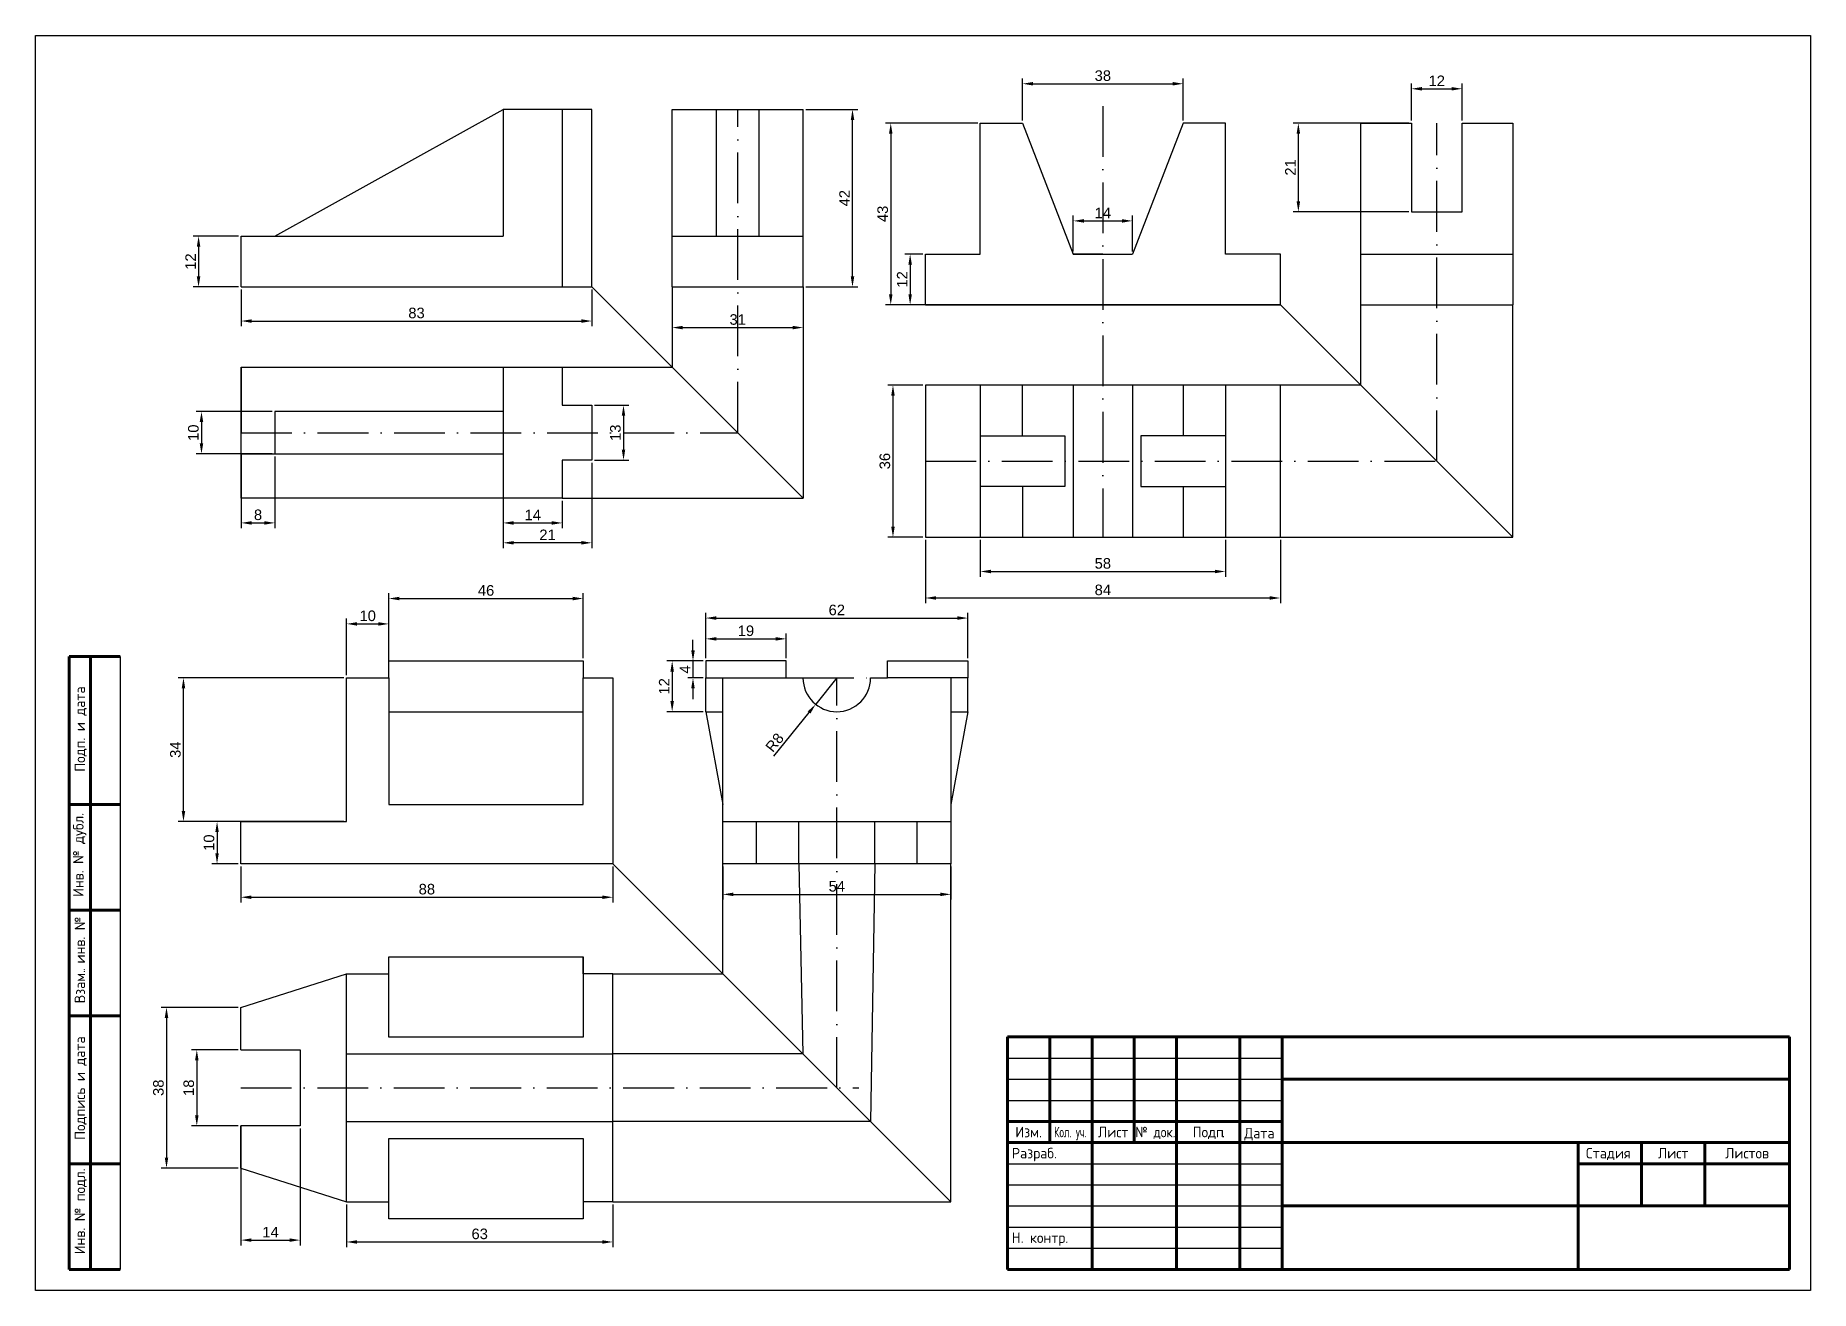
# Model space of a CAD drawing. Header units: millimetres. Extents: x 1330 to 1750, y 1263 to 1560.
import ezdxf
from ezdxf.enums import TextEntityAlignment as Align

# ---------------------------------------------------------------- set-up
doc = ezdxf.new("R2010")
doc.units = ezdxf.units.MM
doc.linetypes.add('ACAD_ISO10W100', pattern=[18, 12, -3, 0, -3])
for name, color, linetype in [('45', 230, 'Continuous'), ('ось', 50, 'Continuous'), ('проекционные', 80, 'Continuous'), ('размеры', 140, 'Continuous')]:
    doc.layers.add(name, color=color, linetype=linetype)
doc.layers.add('контур', color=7, linetype='Continuous', lineweight=30)
doc.styles.add('GOST-2.304_Type-B', font='GOST Common.ttf')
doc.styles.get("Standard").update_dxf_attribs({"font": 'arial.ttf'})
doc.dimstyles.new('ISO-25', dxfattribs={"dimtxt": 2.5, "dimasz": 2.5, "dimexe": 1.25, "dimexo": 0.625, "dimtad": 1, "dimtxsty": 'Standard', "dimcen": 2.5, "dimadec": 0, "dimazin": 0, "dimtfac": 1, "dimtmove": 0, "dimatfit": 3, "dimfxl": 1, "dimarcsym": 0})

msp = doc.modelspace()

# ---------------------------------------------------------------- blocks, each defined once
blk = doc.blocks.new('ACAD_SPDS_TB_18')
at = {"linetype": 'Continuous', "lineweight": 60}
for p, q in [((-12, 145), (0, 145)), ((-12, 145), (-12, 0)), ((-7, 145), (-7, 0)), ((-12, 110), (0, 110)), ((-12, 85), (0, 85)), ((-12, 60), (0, 60)), ((-12, 25), (0, 25)), ((-12, 0), (0, 0))]:
    blk.add_line(p, q, dxfattribs=at)
at = {"linetype": 'Continuous', "lineweight": 30}
blk.add_line((0, 145), (0, 0), dxfattribs=at)
at = {"style": 'GOST-2.304_Type-B'}
for s, p in [('Подп. и дата', (-8.25, 117.77)), ('Инв. № дубл.', (-8.62, 88.14)), ('Взам. инв. №', (-8.25, 62.96)), ('. ', (-8.25, 70.58)), ('Подпись и дата', (-8.25, 30.64)), ('Инв. № подл.', (-8.25, 3.57))]:
    blk.add_text(s, height=2.5, rotation=90, dxfattribs=at).set_placement(p)
for tag, p in [('ПОДП_ДАТА_2', (-3.5, 127.5)), ('ИНВ_Н_ДУБЛ', (-3.65, 97.5)), ('ВЗАМ_ИНВ_Н', (-3.5, 71.94)), ('ПОДП_ДАТА_1', (-3.5, 42.5)), ('ИНВ_НОМ_ПОДЛ', (-3.5, 12.5))]:
    blk.add_attdef(tag, text='', height=2.5, rotation=90, dxfattribs=at).set_placement(p, align=Align.MIDDLE_CENTER)
at = {"style": 'GOST-2.304_Type-B', "flags": 1}
blk.add_attdef('ИДЕНТИФИКАТОР_НАДПИСИ', (-12.12, -11.58), '', height=2.5, dxfattribs=at)
blk = doc.blocks.new('ACAD_SPDS_TB_00')
at = {"linetype": 'Continuous', "lineweight": 60}
for p, q in [((-185, 55), (-185, 0)), ((-185, 55), (0, 55)), ((-175, 55), (-175, 30)), ((-165, 0), (-165, 55)), ((-155, 30), (-155, 55)), ((-145, 0), (-145, 55)), ((-130, 0), (-130, 55)), ((-120, 0), (-120, 55)), ((0, 55), (0, 0)), ((-120, 45), (0, 45)), ((-185, 35), (-120, 35)), ((-185, 30), (0, 30)), ((-50, 30), (-50, 0)), ((-35, 30), (-35, 15)), ((-20, 30), (-20, 15)), ((-50, 25), (0, 25)), ((-120, 15), (0, 15)), ((-185, 0), (0, 0))]:
    blk.add_line(p, q, dxfattribs=at)
at = {"linetype": 'Continuous', "lineweight": 25}
for p, q in [((-185, 50), (-120, 50)), ((-185, 45), (-120, 45)), ((-185, 40), (-120, 40)), ((-185, 25), (-120, 25)), ((-185, 20), (-120, 20)), ((-185, 15), (-120, 15)), ((-185, 10), (-120, 10)), ((-185, 5), (-120, 5))]:
    blk.add_line(p, q, dxfattribs=at)
at = {"style": 'GOST-2.304_Type-B'}
for s, p in [('Изм.', (-180, 31.25)), ('Лист', (-160, 31.25)), ('Подп', (-137.5, 31.25))]:
    blk.add_text(s, height=2.5, dxfattribs=at).set_placement(p, align=Align.CENTER)
at = {"style": 'GOST-2.304_Type-B', "width": 0.7}
blk.add_text('Кол. уч.', height=2.5, dxfattribs=at).set_placement((-174, 31.25))
at = {"style": 'GOST-2.304_Type-B', "width": 0.9}
blk.add_text('№ док.', height=2.5, dxfattribs=at).set_placement((-150, 31.25), align=Align.CENTER)
at = {"style": 'GOST-2.304_Type-B'}
for s, p in [('.', (-177.56, 31.25)), ('.', (-134.25, 31.25)), ('Дата', (-129, 31)), ('Разраб.', (-184, 26.25)), ('Стадия', (-48.12, 26.25)), ('Н. контр.', (-184, 6.25))]:
    blk.add_text(s, height=2.5, dxfattribs=at).set_placement(p)
blk.add_text('Лист', height=2.5, dxfattribs=at).set_placement((-27.5, 27.5), align=Align.MIDDLE_CENTER)
at = {"linetype": 'Continuous', "insert": (-10, 27.5), "char_height": 2.5, "width": 19, "attachment_point": 5, "style": 'GOST-2.304_Type-B'}
blk.add_mtext('Листов', dxfattribs=at)
at = {"style": 'GOST-2.304_Type-B', "flags": 8}
for tag, p in [('ИЗМ_4', (-180, 51)), ('КОЛ_УЧ4', (-170, 51)), ('ЛИСТ_ИЗМ4', (-160, 51)), ('N_ДОК_4', (-150, 51)), ('ИЗМ_3', (-180, 46)), ('КОЛ_УЧ3', (-170, 46)), ('ЛИСТ_ИЗМ3', (-160, 46)), ('N_ДОК_3', (-150, 46)), ('ИЗМ_2', (-180, 41)), ('КОЛ_УЧ2', (-170, 41)), ('ЛИСТ_ИЗМ2', (-160, 41)), ('N_ДОК_2', (-150, 41)), ('ИЗМ_1', (-180, 36)), ('КОЛ_УЧ1', (-170, 36)), ('ЛИСТ_ИЗМ1', (-160, 36)), ('N_ДОК_1', (-150, 36))]:
    blk.add_attdef(tag, text='', height=2.5, dxfattribs=at).set_placement(p, align=Align.CENTER)
at = {"style": 'GOST-2.304_Type-B', "width": 0.6, "flags": 8}
for tag, p in [('ИЗМ_4_ДАТА', (-125, 51)), ('ИЗМ_3_ДАТА', (-125, 46)), ('ИЗМ_2_ДАТА', (-125, 41)), ('ИЗМ_1_ДАТА', (-124.48, 36)), ('РАЗРАБ_ДАТА', (-125, 26)), ('ДОЛЖНОСТЬ_1_ДАТА', (-125, 21)), ('ДОЛЖНОСТЬ_2_ДАТА', (-125, 16)), ('ДОЛЖНОСТЬ_3_ДАТА', (-125, 11)), ('НКОНТР_ДАТА', (-125, 6)), ('ДОЛЖНОСТЬ_4_ДАТА', (-125, 1))]:
    blk.add_attdef(tag, text='', height=2.5, dxfattribs=at).set_placement(p, align=Align.CENTER)
at = {"lineweight": 30, "flags": 104}
for tag, height, p in [('ОБОЗНАЧЕНИЕ_ДОКУМЕНТА', 5, (-60, 50)), ('НАИМЕНОВАНИЕ_ОБЪЕКТА_СТРОИТЕЛЬСТВА', 3.5, (-60, 37.5)), ('НАИМЕНОВАНИЕ_ЗДАНИЯ_СООРУЖЕНИЯ', 3.5, (-85, 22.5)), ('НАИМЕНОВАНИЕ_ИЗОБРАЖЕНИЙ', 3.5, (-85, 7.5)), ('НАИМЕНОВАНИЕ_ПРЕДПРИЯТИЯ', 3.5, (-23.73, 7.5))]:
    blk.add_attdef(tag, text='', height=height, dxfattribs=at).set_placement(p, align=Align.MIDDLE_CENTER)
at = {"style": 'GOST-2.304_Type-B'}
for tag, p, flags in [('РАЗРАБ_ФИО', (-164.31, 26), 8), ('ДОЛЖНОСТЬ_1', (-184, 21), 8), ('ДОЛЖНОСТЬ_1_ФИО', (-164.31, 21), 8), ('ДОЛЖНОСТЬ_2', (-184, 16), 8), ('ДОЛЖНОСТЬ_2_ФИО', (-164.31, 16), 8), ('ДОЛЖНОСТЬ_3', (-184, 11), 8), ('ДОЛЖНОСТЬ_3_ФИО', (-164.31, 11), 8), ('НКОНТР_ФИО', (-164.31, 6), 8), ('ДОЛЖНОСТЬ_4', (-184, 1), 8), ('ДОЛЖНОСТЬ_4_ФИО', (-164.31, 1), 8), ('ИДЕНТИФИКАТОР_НАДПИСИ', (0, 0), 1)]:
    blk.add_attdef(tag, p, '', height=2.5, dxfattribs=dict(at, flags=flags))
at = {"style": 'GOST-2.304_Type-B', "flags": 8}
for tag, p in [('СТАДИЯ', (-42.77, 20)), ('ЛИСТ', (-27.77, 20)), ('ЛИСТОВ', (-10, 20))]:
    blk.add_attdef(tag, text='', height=2.5, dxfattribs=at).set_placement(p, align=Align.MIDDLE_CENTER)
blk = doc.blocks.new('*D21')
at = {"layer": 'Defpoints', "color": 0, "transparency": 16777216}
for p in [(1378.84, 1512.75), (1368.77, 1500.75), (1378.84, 1500.75)]:
    blk.add_point(p, dxfattribs=at)
at = {"layer": 'размеры', "color": 0, "lineweight": -2, "transparency": 16777216}
for p, q in [((1378.22, 1512.75), (1367.52, 1512.75)), ((1368.77, 1510.25), (1368.77, 1503.25)), ((1378.22, 1500.75), (1367.52, 1500.75))]:
    blk.add_line(p, q, dxfattribs=at)
at = {"layer": 'размеры', "color": 0, "transparency": 16777216}
for points in [[(1368.35, 1510.25), (1369.19, 1510.25), (1368.77, 1512.75)], [(1368.35, 1503.25), (1369.19, 1503.25), (1368.77, 1500.75)]]:
    blk.add_solid(points, dxfattribs=at)
at = {"layer": 'размеры', "color": 0, "transparency": 16777216, "insert": (1366.89, 1506.75), "char_height": 2.5, "attachment_point": 5, "rotation": 90}
blk.add_mtext('12', dxfattribs=at)
blk = doc.blocks.new('*D22')
at = {"layer": 'Defpoints', "color": 0, "transparency": 16777216}
for p in [(1378.84, 1500.75), (1461.84, 1500.75), (1461.84, 1492.68)]:
    blk.add_point(p, dxfattribs=at)
at = {"layer": 'размеры', "color": 0, "lineweight": -2, "transparency": 16777216}
for p, q in [((1378.84, 1500.13), (1378.84, 1491.43)), ((1461.84, 1500.13), (1461.84, 1491.43)), ((1381.34, 1492.68), (1459.34, 1492.68))]:
    blk.add_line(p, q, dxfattribs=at)
at = {"layer": 'размеры', "color": 0, "transparency": 16777216}
for points in [[(1381.34, 1493.09), (1381.34, 1492.26), (1378.84, 1492.68)], [(1459.34, 1493.09), (1459.34, 1492.26), (1461.84, 1492.68)]]:
    blk.add_solid(points, dxfattribs=at)
at = {"layer": 'размеры', "color": 0, "transparency": 16777216, "insert": (1420.34, 1494.58), "char_height": 2.5, "attachment_point": 5}
blk.add_mtext('83', dxfattribs=at)
blk = doc.blocks.new('*D23')
at = {"layer": 'Defpoints', "color": 0, "transparency": 16777216}
for p in [(1386.84, 1471.25), (1369.46, 1461.25), (1386.84, 1461.25)]:
    blk.add_point(p, dxfattribs=at)
at = {"layer": 'размеры', "color": 0, "lineweight": -2, "transparency": 16777216}
for p, q in [((1386.22, 1471.25), (1368.21, 1471.25)), ((1369.46, 1468.75), (1369.46, 1463.75)), ((1386.22, 1461.25), (1368.21, 1461.25))]:
    blk.add_line(p, q, dxfattribs=at)
at = {"layer": 'размеры', "color": 0, "transparency": 16777216}
for points in [[(1369.04, 1468.75), (1369.87, 1468.75), (1369.46, 1471.25)], [(1369.04, 1463.75), (1369.87, 1463.75), (1369.46, 1461.25)]]:
    blk.add_solid(points, dxfattribs=at)
at = {"layer": 'размеры', "color": 0, "transparency": 16777216, "insert": (1367.55, 1466.25), "char_height": 2.5, "attachment_point": 5, "rotation": 90}
blk.add_mtext('10', dxfattribs=at)
blk = doc.blocks.new('*D24')
at = {"layer": 'Defpoints', "color": 0, "transparency": 16777216}
for p in [(1378.84, 1461.25), (1386.84, 1461.25), (1386.84, 1444.91)]:
    blk.add_point(p, dxfattribs=at)
at = {"layer": 'размеры', "color": 0, "lineweight": -2, "transparency": 16777216}
for p, q in [((1378.84, 1460.63), (1378.84, 1443.66)), ((1386.84, 1460.63), (1386.84, 1443.66)), ((1381.34, 1444.91), (1384.34, 1444.91))]:
    blk.add_line(p, q, dxfattribs=at)
at = {"layer": 'размеры', "color": 0, "transparency": 16777216}
for points in [[(1381.34, 1445.32), (1381.34, 1444.49), (1378.84, 1444.91)], [(1384.34, 1445.32), (1384.34, 1444.49), (1386.84, 1444.91)]]:
    blk.add_solid(points, dxfattribs=at)
at = {"layer": 'размеры', "color": 0, "transparency": 16777216, "insert": (1382.84, 1446.81), "char_height": 2.5, "attachment_point": 5}
blk.add_mtext('8', dxfattribs=at)
blk = doc.blocks.new('*D25')
at = {"layer": 'Defpoints', "color": 0, "transparency": 16777216}
for p in [(1440.84, 1450.75), (1454.84, 1450.75), (1454.84, 1444.9)]:
    blk.add_point(p, dxfattribs=at)
at = {"layer": 'размеры', "color": 0, "lineweight": -2, "transparency": 16777216}
for p, q in [((1440.84, 1450.13), (1440.84, 1443.65)), ((1454.84, 1450.13), (1454.84, 1443.65)), ((1443.34, 1444.9), (1452.34, 1444.9))]:
    blk.add_line(p, q, dxfattribs=at)
at = {"layer": 'размеры', "color": 0, "transparency": 16777216}
for points in [[(1443.34, 1445.32), (1443.34, 1444.48), (1440.84, 1444.9)], [(1452.34, 1445.32), (1452.34, 1444.48), (1454.84, 1444.9)]]:
    blk.add_solid(points, dxfattribs=at)
at = {"layer": 'размеры', "color": 0, "transparency": 16777216, "insert": (1447.84, 1446.78), "char_height": 2.5, "attachment_point": 5}
blk.add_mtext('14', dxfattribs=at)
blk = doc.blocks.new('*D26')
at = {"layer": 'Defpoints', "color": 0, "transparency": 16777216}
for p in [(1440.84, 1461.25), (1461.84, 1459.75), (1440.84, 1440.2)]:
    blk.add_point(p, dxfattribs=at)
at = {"layer": 'размеры', "color": 0, "lineweight": -2, "transparency": 16777216}
for p, q in [((1440.84, 1460.63), (1440.84, 1438.95)), ((1461.84, 1459.13), (1461.84, 1438.95)), ((1459.34, 1440.2), (1443.34, 1440.2))]:
    blk.add_line(p, q, dxfattribs=at)
at = {"layer": 'размеры', "color": 0, "transparency": 16777216}
for points in [[(1443.34, 1440.62), (1443.34, 1439.79), (1440.84, 1440.2)], [(1459.34, 1440.62), (1459.34, 1439.79), (1461.84, 1440.2)]]:
    blk.add_solid(points, dxfattribs=at)
at = {"layer": 'размеры', "color": 0, "transparency": 16777216, "insert": (1451.34, 1442.08), "char_height": 2.5, "attachment_point": 5}
blk.add_mtext('21', dxfattribs=at)
blk = doc.blocks.new('*D27')
at = {"layer": 'Defpoints', "color": 0, "transparency": 16777216}
for p in [(1461.84, 1472.75), (1461.84, 1459.75), (1469.32, 1459.75)]:
    blk.add_point(p, dxfattribs=at)
at = {"layer": 'размеры', "color": 0, "lineweight": -2, "transparency": 16777216}
for p, q in [((1462.47, 1472.75), (1470.57, 1472.75)), ((1469.32, 1470.25), (1469.32, 1462.25)), ((1462.47, 1459.75), (1470.57, 1459.75))]:
    blk.add_line(p, q, dxfattribs=at)
at = {"layer": 'размеры', "color": 0, "transparency": 16777216}
for points in [[(1468.9, 1470.25), (1469.73, 1470.25), (1469.32, 1472.75)], [(1468.9, 1462.25), (1469.73, 1462.25), (1469.32, 1459.75)]]:
    blk.add_solid(points, dxfattribs=at)
at = {"layer": 'размеры', "color": 0, "transparency": 16777216, "insert": (1467.41, 1466.25), "char_height": 2.5, "attachment_point": 5, "rotation": 90}
blk.add_mtext('13', dxfattribs=at)
blk = doc.blocks.new('*D28')
at = {"layer": 'Defpoints', "color": 0, "transparency": 16777216}
for p in [(1511.84, 1542.75), (1523.5, 1542.75), (1511.84, 1500.75)]:
    blk.add_point(p, dxfattribs=at)
at = {"layer": 'размеры', "color": 0, "lineweight": -2, "transparency": 16777216}
for p, q in [((1512.47, 1542.75), (1524.75, 1542.75)), ((1523.5, 1503.25), (1523.5, 1540.25)), ((1512.47, 1500.75), (1524.75, 1500.75))]:
    blk.add_line(p, q, dxfattribs=at)
at = {"layer": 'размеры', "color": 0, "transparency": 16777216}
for points in [[(1523.09, 1540.25), (1523.92, 1540.25), (1523.5, 1542.75)], [(1523.09, 1503.25), (1523.92, 1503.25), (1523.5, 1500.75)]]:
    blk.add_solid(points, dxfattribs=at)
at = {"layer": 'размеры', "color": 0, "transparency": 16777216, "insert": (1521.62, 1521.75), "char_height": 2.5, "attachment_point": 5, "rotation": 90}
blk.add_mtext('42', dxfattribs=at)
blk = doc.blocks.new('*D29')
at = {"layer": 'Defpoints', "color": 0, "transparency": 16777216}
for p in [(1480.84, 1500.75), (1511.84, 1500.75), (1511.84, 1491.13)]:
    blk.add_point(p, dxfattribs=at)
at = {"layer": 'размеры', "color": 0, "lineweight": -2, "transparency": 16777216}
for p, q in [((1480.84, 1500.13), (1480.84, 1489.88)), ((1511.84, 1500.13), (1511.84, 1489.88)), ((1483.34, 1491.13), (1509.34, 1491.13))]:
    blk.add_line(p, q, dxfattribs=at)
at = {"layer": 'размеры', "color": 0, "transparency": 16777216}
for points in [[(1483.34, 1491.55), (1483.34, 1490.71), (1480.84, 1491.13)], [(1509.34, 1491.55), (1509.34, 1490.71), (1511.84, 1491.13)]]:
    blk.add_solid(points, dxfattribs=at)
at = {"layer": 'размеры', "color": 0, "transparency": 16777216, "insert": (1496.34, 1493.03), "char_height": 2.5, "attachment_point": 5}
blk.add_mtext('31', dxfattribs=at)
blk = doc.blocks.new('*D30')
at = {"layer": 'Defpoints', "color": 0, "transparency": 16777216}
for p in [(1589.74, 1516.38), (1575.74, 1508.53), (1589.74, 1508.53)]:
    blk.add_point(p, dxfattribs=at)
at = {"layer": 'размеры', "color": 0, "lineweight": -2, "transparency": 16777216}
for p, q in [((1575.74, 1509.15), (1575.74, 1517.63)), ((1578.24, 1516.38), (1587.24, 1516.38)), ((1589.74, 1509.15), (1589.74, 1517.63))]:
    blk.add_line(p, q, dxfattribs=at)
at = {"layer": 'размеры', "color": 0, "transparency": 16777216}
for points in [[(1578.24, 1516.8), (1578.24, 1515.96), (1575.74, 1516.38)], [(1587.24, 1516.8), (1587.24, 1515.96), (1589.74, 1516.38)]]:
    blk.add_solid(points, dxfattribs=at)
at = {"layer": 'размеры', "color": 0, "transparency": 16777216, "insert": (1582.74, 1518.26), "char_height": 2.5, "attachment_point": 5}
blk.add_mtext('14', dxfattribs=at)
blk = doc.blocks.new('*D31')
at = {"layer": 'Defpoints', "color": 0, "transparency": 16777216}
for p in [(1540.74, 1508.53), (1537.14, 1496.53), (1540.74, 1496.53)]:
    blk.add_point(p, dxfattribs=at)
at = {"layer": 'размеры', "color": 0, "lineweight": -2, "transparency": 16777216}
for p, q in [((1540.12, 1508.53), (1535.89, 1508.53)), ((1537.14, 1506.03), (1537.14, 1499.03)), ((1540.12, 1496.53), (1535.89, 1496.53))]:
    blk.add_line(p, q, dxfattribs=at)
at = {"layer": 'размеры', "color": 0, "transparency": 16777216}
for points in [[(1536.73, 1506.03), (1537.56, 1506.03), (1537.14, 1508.53)], [(1536.73, 1499.03), (1537.56, 1499.03), (1537.14, 1496.53)]]:
    blk.add_solid(points, dxfattribs=at)
at = {"layer": 'размеры', "color": 0, "transparency": 16777216, "insert": (1535.26, 1502.53), "char_height": 2.5, "attachment_point": 5, "rotation": 90}
blk.add_mtext('12', dxfattribs=at)
blk = doc.blocks.new('*D32')
at = {"layer": 'Defpoints', "color": 0, "transparency": 16777216}
for p in [(1553.74, 1539.53), (1532.55, 1496.53), (1553.74, 1496.53)]:
    blk.add_point(p, dxfattribs=at)
at = {"layer": 'размеры', "color": 0, "lineweight": -2, "transparency": 16777216}
for p, q in [((1553.12, 1539.53), (1531.3, 1539.53)), ((1532.55, 1537.03), (1532.55, 1499.03)), ((1553.12, 1496.53), (1531.3, 1496.53))]:
    blk.add_line(p, q, dxfattribs=at)
at = {"layer": 'размеры', "color": 0, "transparency": 16777216}
for points in [[(1532.14, 1537.03), (1532.97, 1537.03), (1532.55, 1539.53)], [(1532.14, 1499.03), (1532.97, 1499.03), (1532.55, 1496.53)]]:
    blk.add_solid(points, dxfattribs=at)
at = {"layer": 'размеры', "color": 0, "transparency": 16777216, "insert": (1530.65, 1518.03), "char_height": 2.5, "attachment_point": 5, "rotation": 90}
blk.add_mtext('43', dxfattribs=at)
blk = doc.blocks.new('*D33')
at = {"layer": 'Defpoints', "color": 0, "transparency": 16777216}
for p in [(1601.74, 1548.83), (1563.74, 1539.53), (1601.74, 1539.53)]:
    blk.add_point(p, dxfattribs=at)
at = {"layer": 'размеры', "color": 0, "lineweight": -2, "transparency": 16777216}
for p, q in [((1563.74, 1540.15), (1563.74, 1550.08)), ((1601.74, 1540.15), (1601.74, 1550.08)), ((1566.24, 1548.83), (1599.24, 1548.83))]:
    blk.add_line(p, q, dxfattribs=at)
at = {"layer": 'размеры', "color": 0, "transparency": 16777216}
for points in [[(1566.24, 1549.25), (1566.24, 1548.42), (1563.74, 1548.83)], [(1599.24, 1549.25), (1599.24, 1548.42), (1601.74, 1548.83)]]:
    blk.add_solid(points, dxfattribs=at)
at = {"layer": 'размеры', "color": 0, "transparency": 16777216, "insert": (1582.74, 1550.74), "char_height": 2.5, "attachment_point": 5}
blk.add_mtext('38', dxfattribs=at)
blk = doc.blocks.new('*D34')
at = {"layer": 'Defpoints', "color": 0, "transparency": 16777216}
for p in [(1629, 1539.53), (1655.74, 1539.53), (1655.74, 1518.53)]:
    blk.add_point(p, dxfattribs=at)
at = {"layer": 'контур', "color": 0, "lineweight": -2, "transparency": 16777216}
for p, q in [((1655.12, 1539.53), (1627.75, 1539.53)), ((1629, 1521.03), (1629, 1537.03)), ((1655.12, 1518.53), (1627.75, 1518.53))]:
    blk.add_line(p, q, dxfattribs=at)
at = {"layer": 'контур', "color": 0, "transparency": 16777216}
for points in [[(1628.59, 1537.03), (1629.42, 1537.03), (1629, 1539.53)], [(1628.59, 1521.03), (1629.42, 1521.03), (1629, 1518.53)]]:
    blk.add_solid(points, dxfattribs=at)
at = {"layer": 'контур', "color": 0, "transparency": 16777216, "insert": (1627.12, 1529.03), "char_height": 2.5, "attachment_point": 5, "rotation": 90}
blk.add_mtext('21', dxfattribs=at)
blk = doc.blocks.new('*D35')
at = {"layer": 'Defpoints', "color": 0, "transparency": 16777216}
for p in [(1667.74, 1547.65), (1655.74, 1539.53), (1667.74, 1539.53)]:
    blk.add_point(p, dxfattribs=at)
at = {"layer": 'размеры', "color": 0, "lineweight": -2, "transparency": 16777216}
for p, q in [((1655.74, 1540.15), (1655.74, 1548.9)), ((1658.24, 1547.65), (1665.24, 1547.65)), ((1667.74, 1540.15), (1667.74, 1548.9))]:
    blk.add_line(p, q, dxfattribs=at)
at = {"layer": 'размеры', "color": 0, "transparency": 16777216}
for points in [[(1658.24, 1548.06), (1658.24, 1547.23), (1655.74, 1547.65)], [(1665.24, 1548.06), (1665.24, 1547.23), (1667.74, 1547.65)]]:
    blk.add_solid(points, dxfattribs=at)
at = {"layer": 'размеры', "color": 0, "transparency": 16777216, "insert": (1661.74, 1549.53), "char_height": 2.5, "attachment_point": 5}
blk.add_mtext('12', dxfattribs=at)
blk = doc.blocks.new('*D36')
at = {"layer": 'Defpoints', "color": 0, "transparency": 16777216}
for p in [(1540.74, 1477.53), (1533.08, 1441.53), (1540.74, 1441.53)]:
    blk.add_point(p, dxfattribs=at)
at = {"layer": 'размеры', "color": 0, "lineweight": -2, "transparency": 16777216}
for p, q in [((1540.12, 1477.53), (1531.83, 1477.53)), ((1533.08, 1475.03), (1533.08, 1444.03)), ((1540.12, 1441.53), (1531.83, 1441.53))]:
    blk.add_line(p, q, dxfattribs=at)
at = {"layer": 'размеры', "color": 0, "transparency": 16777216}
for points in [[(1532.66, 1475.03), (1533.49, 1475.03), (1533.08, 1477.53)], [(1532.66, 1444.03), (1533.49, 1444.03), (1533.08, 1441.53)]]:
    blk.add_solid(points, dxfattribs=at)
at = {"layer": 'размеры', "color": 0, "transparency": 16777216, "insert": (1531.17, 1459.53), "char_height": 2.5, "attachment_point": 5, "rotation": 90}
blk.add_mtext('36', dxfattribs=at)
blk = doc.blocks.new('*D37')
at = {"layer": 'Defpoints', "color": 0, "transparency": 16777216}
for p in [(1553.74, 1441.53), (1611.74, 1441.53), (1611.74, 1433.41)]:
    blk.add_point(p, dxfattribs=at)
at = {"layer": 'размеры', "color": 0, "lineweight": -2, "transparency": 16777216}
for p, q in [((1553.74, 1440.9), (1553.74, 1432.16)), ((1611.74, 1440.9), (1611.74, 1432.16)), ((1556.24, 1433.41), (1609.24, 1433.41))]:
    blk.add_line(p, q, dxfattribs=at)
at = {"layer": 'размеры', "color": 0, "transparency": 16777216}
for points in [[(1556.24, 1433.82), (1556.24, 1432.99), (1553.74, 1433.41)], [(1609.24, 1433.82), (1609.24, 1432.99), (1611.74, 1433.41)]]:
    blk.add_solid(points, dxfattribs=at)
at = {"layer": 'размеры', "color": 0, "transparency": 16777216, "insert": (1582.74, 1435.31), "char_height": 2.5, "attachment_point": 5}
blk.add_mtext('58', dxfattribs=at)
blk = doc.blocks.new('*D38')
at = {"layer": 'Defpoints', "color": 0, "transparency": 16777216}
for p in [(1540.74, 1441.53), (1624.74, 1441.53), (1624.74, 1427.14)]:
    blk.add_point(p, dxfattribs=at)
at = {"layer": 'размеры', "color": 0, "lineweight": -2, "transparency": 16777216}
for p, q in [((1540.74, 1440.9), (1540.74, 1425.89)), ((1624.74, 1440.9), (1624.74, 1425.89)), ((1543.24, 1427.14), (1622.24, 1427.14))]:
    blk.add_line(p, q, dxfattribs=at)
at = {"layer": 'размеры', "color": 0, "transparency": 16777216}
for points in [[(1543.24, 1427.56), (1543.24, 1426.73), (1540.74, 1427.14)], [(1622.24, 1427.56), (1622.24, 1426.73), (1624.74, 1427.14)]]:
    blk.add_solid(points, dxfattribs=at)
at = {"layer": 'размеры', "color": 0, "transparency": 16777216, "insert": (1582.74, 1429.04), "char_height": 2.5, "attachment_point": 5}
blk.add_mtext('84', dxfattribs=at)
blk = doc.blocks.new('*D39')
at = {"layer": 'Defpoints', "color": 0, "transparency": 16777216}
for p in [(1378.79, 1374.23), (1373.14, 1364.23), (1378.79, 1364.23)]:
    blk.add_point(p, dxfattribs=at)
at = {"layer": 'размеры', "color": 0, "lineweight": -2, "transparency": 16777216}
for p, q in [((1378.16, 1374.23), (1371.89, 1374.23)), ((1373.14, 1371.73), (1373.14, 1366.73)), ((1378.16, 1364.23), (1371.89, 1364.23))]:
    blk.add_line(p, q, dxfattribs=at)
at = {"layer": 'размеры', "color": 0, "transparency": 16777216}
for points in [[(1372.73, 1371.73), (1373.56, 1371.73), (1373.14, 1374.23)], [(1372.73, 1366.73), (1373.56, 1366.73), (1373.14, 1364.23)]]:
    blk.add_solid(points, dxfattribs=at)
at = {"layer": 'размеры', "color": 0, "transparency": 16777216, "insert": (1371.24, 1369.23), "char_height": 2.5, "attachment_point": 5, "rotation": 90}
blk.add_mtext('10', dxfattribs=at)
blk = doc.blocks.new('*D40')
at = {"layer": 'Defpoints', "color": 0, "transparency": 16777216}
for p in [(1365.2, 1408.23), (1403.79, 1408.23), (1403.79, 1374.23)]:
    blk.add_point(p, dxfattribs=at)
at = {"layer": 'размеры', "color": 0, "lineweight": -2, "transparency": 16777216}
for p, q in [((1403.16, 1408.23), (1363.95, 1408.23)), ((1365.2, 1376.73), (1365.2, 1405.73)), ((1403.16, 1374.23), (1363.95, 1374.23))]:
    blk.add_line(p, q, dxfattribs=at)
at = {"layer": 'размеры', "color": 0, "transparency": 16777216}
for points in [[(1364.78, 1405.73), (1365.61, 1405.73), (1365.2, 1408.23)], [(1364.78, 1376.73), (1365.61, 1376.73), (1365.2, 1374.23)]]:
    blk.add_solid(points, dxfattribs=at)
at = {"layer": 'размеры', "color": 0, "transparency": 16777216, "insert": (1363.3, 1391.23), "char_height": 2.5, "attachment_point": 5, "rotation": 90}
blk.add_mtext('34', dxfattribs=at)
blk = doc.blocks.new('*D41')
at = {"layer": 'Defpoints', "color": 0, "transparency": 16777216}
for p in [(1413.79, 1421.01), (1403.79, 1408.23), (1413.79, 1408.23)]:
    blk.add_point(p, dxfattribs=at)
at = {"layer": 'размеры', "color": 0, "lineweight": -2, "transparency": 16777216}
for p, q in [((1403.79, 1408.86), (1403.79, 1422.26)), ((1406.29, 1421.01), (1411.29, 1421.01)), ((1413.79, 1408.86), (1413.79, 1422.26))]:
    blk.add_line(p, q, dxfattribs=at)
at = {"layer": 'размеры', "color": 0, "transparency": 16777216}
for points in [[(1406.29, 1421.42), (1406.29, 1420.59), (1403.79, 1421.01)], [(1411.29, 1421.42), (1411.29, 1420.59), (1413.79, 1421.01)]]:
    blk.add_solid(points, dxfattribs=at)
at = {"layer": 'размеры', "color": 0, "transparency": 16777216, "insert": (1408.79, 1422.91), "char_height": 2.5, "attachment_point": 5}
blk.add_mtext('10', dxfattribs=at)
blk = doc.blocks.new('*D42')
at = {"layer": 'Defpoints', "color": 0, "transparency": 16777216}
for p in [(1459.79, 1427.01), (1413.79, 1412.23), (1459.79, 1412.23)]:
    blk.add_point(p, dxfattribs=at)
at = {"layer": 'размеры', "color": 0, "lineweight": -2, "transparency": 16777216}
for p, q in [((1413.79, 1412.86), (1413.79, 1428.26)), ((1459.79, 1412.86), (1459.79, 1428.26)), ((1416.29, 1427.01), (1457.29, 1427.01))]:
    blk.add_line(p, q, dxfattribs=at)
at = {"layer": 'размеры', "color": 0, "transparency": 16777216}
for points in [[(1416.29, 1427.43), (1416.29, 1426.59), (1413.79, 1427.01)], [(1457.29, 1427.43), (1457.29, 1426.59), (1459.79, 1427.01)]]:
    blk.add_solid(points, dxfattribs=at)
at = {"layer": 'размеры', "color": 0, "transparency": 16777216, "insert": (1436.79, 1428.91), "char_height": 2.5, "attachment_point": 5}
blk.add_mtext('46', dxfattribs=at)
blk = doc.blocks.new('*D43')
at = {"layer": 'Defpoints', "color": 0, "transparency": 16777216}
for p in [(1378.79, 1364.23), (1466.79, 1364.23), (1466.79, 1356.32)]:
    blk.add_point(p, dxfattribs=at)
at = {"layer": 'размеры', "color": 0, "lineweight": -2, "transparency": 16777216}
for p, q in [((1378.79, 1363.61), (1378.79, 1355.07)), ((1466.79, 1363.61), (1466.79, 1355.07)), ((1381.29, 1356.32), (1464.29, 1356.32))]:
    blk.add_line(p, q, dxfattribs=at)
at = {"layer": 'размеры', "color": 0, "transparency": 16777216}
for points in [[(1381.29, 1356.74), (1381.29, 1355.9), (1378.79, 1356.32)], [(1464.29, 1356.74), (1464.29, 1355.9), (1466.79, 1356.32)]]:
    blk.add_solid(points, dxfattribs=at)
at = {"layer": 'размеры', "color": 0, "transparency": 16777216, "insert": (1422.79, 1358.22), "char_height": 2.5, "attachment_point": 5}
blk.add_mtext('88', dxfattribs=at)
blk = doc.blocks.new('*D44')
at = {"layer": 'Defpoints', "color": 0, "transparency": 16777216}
for p in [(1507.79, 1417.47), (1488.79, 1412.23), (1507.79, 1412.23)]:
    blk.add_point(p, dxfattribs=at)
at = {"layer": 'размеры', "color": 0, "lineweight": -2, "transparency": 16777216}
for p, q in [((1488.79, 1412.86), (1488.79, 1418.72)), ((1491.29, 1417.47), (1505.29, 1417.47)), ((1507.79, 1412.86), (1507.79, 1418.72))]:
    blk.add_line(p, q, dxfattribs=at)
at = {"layer": 'размеры', "color": 0, "transparency": 16777216}
for points in [[(1491.29, 1417.88), (1491.29, 1417.05), (1488.79, 1417.47)], [(1505.29, 1417.88), (1505.29, 1417.05), (1507.79, 1417.47)]]:
    blk.add_solid(points, dxfattribs=at)
at = {"layer": 'размеры', "color": 0, "transparency": 16777216, "insert": (1498.29, 1419.37), "char_height": 2.5, "attachment_point": 5}
blk.add_mtext('19', dxfattribs=at)
blk = doc.blocks.new('*D51')
at = {"layer": 'Defpoints', "color": 0, "transparency": 16777216}
for p in [(1488.79, 1412.23), (1480.83, 1400.23), (1488.79, 1400.23)]:
    blk.add_point(p, dxfattribs=at)
at = {"layer": 'размеры', "color": 0, "lineweight": -2, "transparency": 16777216}
for p, q in [((1488.16, 1412.23), (1479.58, 1412.23)), ((1480.83, 1409.73), (1480.83, 1402.73)), ((1488.16, 1400.23), (1479.58, 1400.23))]:
    blk.add_line(p, q, dxfattribs=at)
at = {"layer": 'размеры', "color": 0, "transparency": 16777216}
for points in [[(1480.41, 1409.73), (1481.25, 1409.73), (1480.83, 1412.23)], [(1480.41, 1402.73), (1481.25, 1402.73), (1480.83, 1400.23)]]:
    blk.add_solid(points, dxfattribs=at)
at = {"layer": 'размеры', "color": 0, "transparency": 16777216, "insert": (1478.95, 1406.23), "char_height": 2.5, "attachment_point": 5, "rotation": 90}
blk.add_mtext('12', dxfattribs=at)
blk = doc.blocks.new('*D52')
at = {"layer": 'Defpoints', "color": 0, "transparency": 16777216}
for p in [(1550.79, 1422.39), (1488.79, 1412.23), (1550.79, 1412.23)]:
    blk.add_point(p, dxfattribs=at)
at = {"layer": 'контур', "color": 0, "lineweight": -2}
for p, q in [((1488.79, 1412.86), (1488.79, 1423.64)), ((1491.29, 1422.39), (1548.29, 1422.39)), ((1550.79, 1412.86), (1550.79, 1423.64))]:
    blk.add_line(p, q, dxfattribs=at)
at = {"layer": 'контур', "color": 0}
for points in [[(1491.29, 1422.81), (1491.29, 1421.97), (1488.79, 1422.39)], [(1548.29, 1422.81), (1548.29, 1421.97), (1550.79, 1422.39)]]:
    blk.add_solid(points, dxfattribs=at)
at = {"layer": 'контур', "color": 0, "insert": (1519.79, 1424.29), "char_height": 2.5, "attachment_point": 5}
blk.add_mtext('62', dxfattribs=at)
blk = doc.blocks.new('*D53')
at = {"layer": 'Defpoints', "color": 0, "transparency": 16777216}
for p in [(1488.79, 1412.23), (1485.76, 1408.23), (1488.79, 1408.23)]:
    blk.add_point(p, dxfattribs=at)
at = {"layer": 'размеры', "color": 0, "lineweight": -2, "transparency": 16777216}
for p, q in [((1485.76, 1414.73), (1485.76, 1417.23)), ((1488.16, 1412.23), (1484.51, 1412.23)), ((1485.76, 1412.23), (1485.76, 1408.23)), ((1488.16, 1408.23), (1484.51, 1408.23)), ((1485.76, 1405.73), (1485.76, 1403.23))]:
    blk.add_line(p, q, dxfattribs=at)
at = {"layer": 'размеры', "color": 0, "transparency": 16777216}
for points in [[(1485.34, 1414.73), (1486.18, 1414.73), (1485.76, 1412.23)], [(1485.34, 1405.73), (1486.18, 1405.73), (1485.76, 1408.23)]]:
    blk.add_solid(points, dxfattribs=at)
at = {"layer": 'размеры', "color": 0, "transparency": 16777216, "insert": (1483.89, 1410.23), "char_height": 2.5, "attachment_point": 5, "rotation": 90}
blk.add_mtext('4', dxfattribs=at)
blk = doc.blocks.new('*D54')
at = {"layer": 'Defpoints', "color": 0, "transparency": 16777216}
for p in [(1492.79, 1364.23), (1546.79, 1364.23), (1546.79, 1357)]:
    blk.add_point(p, dxfattribs=at)
at = {"layer": 'размеры', "color": 0, "lineweight": -2, "transparency": 16777216}
for p, q in [((1492.79, 1363.61), (1492.79, 1355.75)), ((1546.79, 1363.61), (1546.79, 1355.75)), ((1495.29, 1357), (1544.29, 1357))]:
    blk.add_line(p, q, dxfattribs=at)
at = {"layer": 'размеры', "color": 0, "transparency": 16777216}
for points in [[(1495.29, 1357.42), (1495.29, 1356.59), (1492.79, 1357)], [(1544.29, 1357.42), (1544.29, 1356.59), (1546.79, 1357)]]:
    blk.add_solid(points, dxfattribs=at)
at = {"layer": 'размеры', "color": 0, "transparency": 16777216, "insert": (1519.79, 1358.9), "char_height": 2.5, "attachment_point": 5}
blk.add_mtext('54', dxfattribs=at)
blk = doc.blocks.new('*D55')
at = {"layer": 'Defpoints', "color": 0, "transparency": 16777216}
for p in [(1519.79, 1408.23), (1514.79, 1401.99)]:
    blk.add_point(p, dxfattribs=at)
at = {"layer": 'размеры', "color": 0, "lineweight": -2, "transparency": 16777216}
for p, q in [((1519.79, 1408.23), (1514.79, 1401.99)), ((1504.92, 1389.69), (1513.22, 1400.04))]:
    blk.add_line(p, q, dxfattribs=at)
at = {"layer": 'размеры', "color": 0, "transparency": 16777216}
blk.add_solid([(1512.9, 1400.3), (1513.55, 1399.78), (1514.79, 1401.99)], dxfattribs=at)
at = {"layer": 'размеры', "color": 0, "transparency": 16777216, "insert": (1505.09, 1392.94), "char_height": 2.5, "attachment_point": 5, "rotation": 51.2874}
blk.add_mtext('R8', dxfattribs=at)
blk = doc.blocks.new('*D56')
at = {"layer": 'Defpoints', "color": 0, "transparency": 16777216}
for p in [(1378.79, 1320.23), (1368.35, 1302.23), (1378.79, 1302.23)]:
    blk.add_point(p, dxfattribs=at)
at = {"layer": 'размеры', "color": 0, "lineweight": -2, "transparency": 16777216}
for p, q in [((1378.16, 1320.23), (1367.1, 1320.23)), ((1368.35, 1317.73), (1368.35, 1304.73)), ((1378.16, 1302.23), (1367.1, 1302.23))]:
    blk.add_line(p, q, dxfattribs=at)
at = {"layer": 'размеры', "color": 0, "transparency": 16777216}
for points in [[(1367.94, 1317.73), (1368.77, 1317.73), (1368.35, 1320.23)], [(1367.94, 1304.73), (1368.77, 1304.73), (1368.35, 1302.23)]]:
    blk.add_solid(points, dxfattribs=at)
at = {"layer": 'размеры', "color": 0, "transparency": 16777216, "insert": (1366.45, 1311.23), "char_height": 2.5, "attachment_point": 5, "rotation": 90}
blk.add_mtext('18', dxfattribs=at)
blk = doc.blocks.new('*D57')
at = {"layer": 'Defpoints', "color": 0, "transparency": 16777216}
for p in [(1378.79, 1330.23), (1361.18, 1292.23), (1378.79, 1292.23)]:
    blk.add_point(p, dxfattribs=at)
at = {"layer": 'размеры', "color": 0, "lineweight": -2, "transparency": 16777216}
for p, q in [((1378.16, 1330.23), (1359.93, 1330.23)), ((1361.18, 1327.73), (1361.18, 1294.73)), ((1378.16, 1292.23), (1359.93, 1292.23))]:
    blk.add_line(p, q, dxfattribs=at)
at = {"layer": 'размеры', "color": 0, "transparency": 16777216}
for points in [[(1360.76, 1327.73), (1361.6, 1327.73), (1361.18, 1330.23)], [(1360.76, 1294.73), (1361.6, 1294.73), (1361.18, 1292.23)]]:
    blk.add_solid(points, dxfattribs=at)
at = {"layer": 'размеры', "color": 0, "transparency": 16777216, "insert": (1359.28, 1311.23), "char_height": 2.5, "attachment_point": 5, "rotation": 90}
blk.add_mtext('38', dxfattribs=at)
blk = doc.blocks.new('*D58')
at = {"layer": 'Defpoints', "color": 0, "transparency": 16777216}
for p in [(1403.79, 1284.23), (1466.79, 1284.23), (1466.79, 1274.74)]:
    blk.add_point(p, dxfattribs=at)
at = {"layer": 'размеры', "color": 0, "lineweight": -2, "transparency": 16777216}
for p, q in [((1403.79, 1283.61), (1403.79, 1273.49)), ((1466.79, 1283.61), (1466.79, 1273.49)), ((1406.29, 1274.74), (1464.29, 1274.74))]:
    blk.add_line(p, q, dxfattribs=at)
at = {"layer": 'размеры', "color": 0, "transparency": 16777216}
for points in [[(1406.29, 1275.16), (1406.29, 1274.32), (1403.79, 1274.74)], [(1464.29, 1275.16), (1464.29, 1274.32), (1466.79, 1274.74)]]:
    blk.add_solid(points, dxfattribs=at)
at = {"layer": 'размеры', "color": 0, "transparency": 16777216, "insert": (1435.29, 1276.64), "char_height": 2.5, "attachment_point": 5}
blk.add_mtext('63', dxfattribs=at)
blk = doc.blocks.new('*D59')
at = {"layer": 'Defpoints', "color": 0, "transparency": 16777216}
for p in [(1378.79, 1302.23), (1392.79, 1302.23), (1392.79, 1275.18)]:
    blk.add_point(p, dxfattribs=at)
at = {"layer": 'размеры', "color": 0, "lineweight": -2, "transparency": 16777216}
for p, q in [((1378.79, 1301.61), (1378.79, 1273.93)), ((1392.79, 1301.61), (1392.79, 1273.93)), ((1381.29, 1275.18), (1390.29, 1275.18))]:
    blk.add_line(p, q, dxfattribs=at)
at = {"layer": 'размеры', "color": 0, "transparency": 16777216}
for points in [[(1381.29, 1275.6), (1381.29, 1274.76), (1378.79, 1275.18)], [(1390.29, 1275.6), (1390.29, 1274.76), (1392.79, 1275.18)]]:
    blk.add_solid(points, dxfattribs=at)
at = {"layer": 'размеры', "color": 0, "transparency": 16777216, "insert": (1385.79, 1277.06), "char_height": 2.5, "attachment_point": 5}
blk.add_mtext('14', dxfattribs=at)

# ---------------------------------------------------------------- dimensions: what is measured, and where the dimension line sits
at = {"layer": 'контур'}
dim = msp.add_linear_dim(base=(1629.003, 1539.526), p1=(1655.745, 1518.526), p2=(1655.745, 1539.526), angle=90, dimstyle='ISO-25', dxfattribs=at)
dim.commit()
dim.dimension.update_dxf_attribs({"geometry": '*D34', "text_midpoint": (1627.123, 1529.026)})
dim = msp.add_linear_dim(base=(1550.789, 1422.391), p1=(1488.789, 1412.231), p2=(1550.789, 1412.231), dimstyle='ISO-25', dxfattribs=at)
dim.commit()
dim.dimension.update_dxf_attribs({"geometry": '*D52', "text_midpoint": (1519.789, 1424.292)})
at = {"layer": 'размеры'}
for base, p1, p2, picture, middle in [((1601.745, 1548.833), (1563.745, 1539.526), (1601.745, 1539.526), '*D33', (1582.745, 1550.735)), ((1667.745, 1547.645), (1655.745, 1539.526), (1667.745, 1539.526), '*D35', (1661.745, 1549.525)), ((1589.745, 1516.379), (1575.745, 1508.526), (1589.745, 1508.526), '*D30', (1582.745, 1518.259)), ((1461.841, 1492.677), (1378.841, 1500.755), (1461.841, 1500.755), '*D22', (1420.341, 1494.58)), ((1511.841, 1491.131), (1480.841, 1500.755), (1511.841, 1500.755), '*D29', (1496.341, 1493.033)), ((1386.841, 1444.908), (1378.841, 1461.255), (1386.841, 1461.255), '*D24', (1382.841, 1446.809)), ((1440.841, 1440.203), (1461.841, 1459.755), (1440.841, 1461.255), '*D26', (1451.341, 1442.083)), ((1454.841, 1444.901), (1440.841, 1450.755), (1454.841, 1450.755), '*D25', (1447.841, 1446.781)), ((1624.745, 1427.143), (1540.745, 1441.526), (1624.745, 1441.526), '*D38', (1582.745, 1429.044)), ((1611.745, 1433.405), (1553.745, 1441.526), (1611.745, 1441.526), '*D37', (1582.745, 1435.307)), ((1459.789, 1427.01), (1413.789, 1412.231), (1459.789, 1412.231), '*D42', (1436.789, 1428.911)), ((1413.789, 1421.005), (1403.789, 1408.231), (1413.789, 1408.231), '*D41', (1408.789, 1422.907)), ((1507.789, 1417.466), (1488.789, 1412.231), (1507.789, 1412.231), '*D44', (1498.289, 1419.368)), ((1466.789, 1356.321), (1378.789, 1364.231), (1466.789, 1364.231), '*D43', (1422.789, 1358.222)), ((1546.789, 1357.004), (1492.789, 1364.231), (1546.789, 1364.231), '*D54', (1519.789, 1358.9)), ((1392.789, 1275.179), (1378.789, 1302.231), (1392.789, 1302.231), '*D59', (1385.789, 1277.059)), ((1466.789, 1274.742), (1403.789, 1284.231), (1466.789, 1284.231), '*D58', (1435.289, 1276.644))]:
    dim = msp.add_linear_dim(base=base, p1=p1, p2=p2, dimstyle='ISO-25', dxfattribs=at)
    dim.commit()
    dim.dimension.update_dxf_attribs({"geometry": picture, "text_midpoint": middle})
for base, p1, p2, picture, middle in [((1523.504, 1542.755), (1511.841, 1500.755), (1511.841, 1542.755), '*D28', (1521.624, 1521.755)), ((1532.554, 1496.526), (1553.745, 1539.526), (1553.745, 1496.526), '*D32', (1530.651, 1518.026)), ((1368.77, 1500.755), (1378.841, 1512.755), (1378.841, 1500.755), '*D21', (1366.89, 1506.755)), ((1537.144, 1496.526), (1540.745, 1508.526), (1540.745, 1496.526), '*D31', (1535.264, 1502.526)), ((1533.076, 1441.526), (1540.745, 1477.526), (1540.745, 1441.526), '*D36', (1531.174, 1459.526)), ((1369.456, 1461.255), (1386.841, 1471.255), (1386.841, 1461.255), '*D23', (1367.555, 1466.255)), ((1469.315, 1459.755), (1461.841, 1472.755), (1461.841, 1459.755), '*D27', (1467.413, 1466.255)), ((1485.761, 1408.231), (1488.789, 1412.231), (1488.789, 1408.231), '*D53', (1483.886, 1410.231)), ((1480.831, 1400.231), (1488.789, 1412.231), (1488.789, 1400.231), '*D51', (1478.951, 1406.231)), ((1365.198, 1408.231), (1403.789, 1374.231), (1403.789, 1408.231), '*D40', (1363.296, 1391.231)), ((1373.144, 1364.231), (1378.789, 1374.231), (1378.789, 1364.231), '*D39', (1371.243, 1369.231)), ((1361.181, 1292.231), (1378.789, 1330.231), (1378.789, 1292.231), '*D57', (1359.278, 1311.231)), ((1368.353, 1302.231), (1378.789, 1320.231), (1378.789, 1302.231), '*D56', (1366.451, 1311.231))]:
    dim = msp.add_linear_dim(base=base, p1=p1, p2=p2, angle=90, dimstyle='ISO-25', dxfattribs=at)
    dim.commit()
    dim.dimension.update_dxf_attribs({"geometry": picture, "text_midpoint": middle})
dim = msp.add_radius_dim(center=(1519.789, 1408.231), mpoint=(1514.785, 1401.989), dimstyle='ISO-25', dxfattribs=at)
dim.commit()
dim.dimension.update_dxf_attribs({"geometry": '*D55', "text_midpoint": (1506.578, 1391.749), "dimtype": 164})

# ---------------------------------------------------------------- linework, layer by layer
for p, q in [((1563.745, 1539.526), (1563.745, 1539.526)), ((1643.745, 1539.526), (1655.745, 1539.526)), ((1582.745, 1508.526), (1575.745, 1508.526)), ((1582.745, 1508.526), (1589.745, 1508.526)), ((1480.841, 1500.755), (1480.841, 1481.755)), ((1413.789, 1408.231), (1413.789, 1412.231)), ((1459.789, 1412.231), (1459.789, 1408.231)), ((1378.789, 1374.231), (1403.789, 1374.231)), ((1459.789, 1338.231), (1459.789, 1342.231)), ((1392.789, 1320.231), (1392.789, 1311.231)), ((1436.292, 1319.231), (1459.789, 1319.231)), ((1511.789, 1319.231), (1466.789, 1319.231)), ((1378.789, 1302.231), (1378.789, 1292.231)), ((1413.789, 1303.231), (1459.789, 1303.231)), ((1413.789, 1280.231), (1413.789, 1284.231)), ((1459.789, 1284.231), (1459.789, 1280.231))]:
    msp.add_line(p, q)
msp.add_lwpolyline([(1330.183, 1263.254), (1330.183, 1560.254), (1750.183, 1560.254), (1750.183, 1263.254), (1330.183, 1263.254)])
at = {"layer": '45'}
for p, q in [((1461.841, 1500.755), (1511.841, 1450.755)), ((1624.745, 1496.526), (1679.745, 1441.526)), ((1466.789, 1364.231), (1546.789, 1284.231))]:
    msp.add_line(p, q, dxfattribs=at)
at = {"layer": 'контур'}
for p, q in [((1386.841, 1512.755), (1440.841, 1542.755)), ((1454.841, 1542.755), (1440.841, 1542.755)), ((1440.841, 1542.755), (1440.841, 1512.755)), ((1461.841, 1542.755), (1454.841, 1542.755)), ((1454.841, 1542.755), (1454.841, 1500.755)), ((1461.841, 1500.755), (1461.841, 1542.755)), ((1480.841, 1500.755), (1480.841, 1542.755)), ((1480.841, 1542.755), (1511.841, 1542.755)), ((1491.341, 1512.755), (1491.341, 1542.755)), ((1491.341, 1542.755), (1501.341, 1542.755)), ((1501.341, 1542.755), (1501.341, 1512.755)), ((1511.841, 1500.755), (1511.841, 1542.755)), ((1553.745, 1508.526), (1553.745, 1539.526)), ((1553.745, 1539.526), (1563.745, 1539.526)), ((1563.745, 1539.526), (1575.745, 1508.526)), ((1601.745, 1539.526), (1589.745, 1508.526)), ((1611.745, 1539.526), (1601.745, 1539.526)), ((1611.745, 1508.526), (1611.745, 1539.526)), ((1643.745, 1496.526), (1643.745, 1539.526)), ((1655.745, 1539.526), (1655.745, 1518.526)), ((1667.745, 1518.526), (1667.745, 1539.526)), ((1667.745, 1539.526), (1679.745, 1539.526)), ((1679.745, 1539.526), (1679.745, 1496.526)), ((1655.745, 1518.526), (1667.745, 1518.526)), ((1378.841, 1500.755), (1378.841, 1512.755)), ((1378.841, 1512.755), (1440.841, 1512.755)), ((1480.841, 1512.755), (1511.841, 1512.755)), ((1540.745, 1496.526), (1540.745, 1508.526)), ((1540.745, 1508.526), (1553.745, 1508.526)), ((1575.745, 1508.526), (1589.745, 1508.526)), ((1624.745, 1508.526), (1611.745, 1508.526)), ((1624.745, 1496.526), (1624.745, 1508.526)), ((1643.745, 1508.526), (1679.745, 1508.526)), ((1378.841, 1500.755), (1461.841, 1500.755)), ((1480.841, 1500.755), (1511.841, 1500.755)), ((1624.745, 1496.526), (1540.745, 1496.526)), ((1540.745, 1496.526), (1624.745, 1496.526)), ((1643.745, 1496.526), (1679.745, 1496.526)), ((1378.841, 1450.755), (1378.841, 1481.755)), ((1378.841, 1481.755), (1454.841, 1481.755)), ((1378.841, 1481.755), (1378.841, 1466.255)), ((1440.841, 1481.755), (1440.841, 1450.755)), ((1454.841, 1481.755), (1454.841, 1472.755)), ((1540.745, 1477.526), (1540.745, 1441.526)), ((1624.745, 1477.526), (1540.745, 1477.526)), ((1540.745, 1477.526), (1540.745, 1459.526)), ((1553.745, 1477.526), (1553.745, 1441.526)), ((1553.745, 1477.526), (1553.745, 1465.526)), ((1563.745, 1465.526), (1563.745, 1477.526)), ((1575.745, 1477.526), (1575.745, 1441.526)), ((1589.745, 1477.526), (1589.745, 1441.526)), ((1601.745, 1477.526), (1601.745, 1465.526)), ((1611.745, 1477.526), (1611.745, 1441.526)), ((1624.745, 1441.526), (1624.745, 1477.526)), ((1440.841, 1471.255), (1386.841, 1471.255)), ((1386.841, 1471.255), (1386.841, 1461.255)), ((1454.841, 1472.755), (1461.841, 1472.755)), ((1461.841, 1472.755), (1461.841, 1459.755)), ((1553.745, 1465.526), (1573.745, 1465.526)), ((1573.745, 1465.526), (1573.745, 1453.526)), ((1611.745, 1465.526), (1591.745, 1465.526)), ((1591.745, 1465.526), (1591.745, 1453.526)), ((1378.841, 1461.255), (1386.841, 1461.255)), ((1378.841, 1461.255), (1378.841, 1450.755)), ((1386.841, 1461.255), (1440.841, 1461.255)), ((1440.841, 1461.255), (1440.841, 1450.755)), ((1461.841, 1459.755), (1454.841, 1459.755)), ((1454.841, 1459.755), (1454.841, 1450.755)), ((1573.745, 1453.526), (1553.745, 1453.526)), ((1563.745, 1453.526), (1563.745, 1441.526)), ((1591.745, 1453.526), (1611.745, 1453.526)), ((1601.745, 1453.526), (1601.745, 1441.526)), ((1454.841, 1450.755), (1378.841, 1450.755)), ((1540.745, 1441.526), (1624.745, 1441.526)), ((1413.789, 1412.231), (1459.789, 1412.231)), ((1507.789, 1412.231), (1488.789, 1412.231)), ((1488.789, 1412.231), (1488.789, 1408.231)), ((1507.789, 1408.231), (1507.789, 1412.231)), ((1531.789, 1408.231), (1531.789, 1412.231)), ((1531.789, 1412.231), (1550.789, 1412.231)), ((1550.789, 1412.231), (1550.789, 1408.231)), ((1403.789, 1374.231), (1403.789, 1408.231)), ((1403.789, 1408.231), (1413.789, 1408.231)), ((1413.789, 1408.231), (1413.789, 1378.231)), ((1459.789, 1378.231), (1459.789, 1408.231)), ((1459.789, 1408.231), (1466.789, 1408.231)), ((1466.789, 1408.231), (1466.789, 1364.231)), ((1488.789, 1408.231), (1507.789, 1408.231)), ((1488.789, 1400.231), (1488.789, 1408.231)), ((1492.789, 1364.231), (1492.789, 1408.231)), ((1507.789, 1408.231), (1511.789, 1408.231)), ((1527.789, 1408.231), (1531.789, 1408.231)), ((1550.789, 1408.231), (1531.789, 1408.231)), ((1546.789, 1408.231), (1546.789, 1364.231)), ((1550.789, 1400.231), (1550.789, 1408.231)), ((1413.789, 1400.231), (1459.789, 1400.231)), ((1488.789, 1400.231), (1492.789, 1378.231)), ((1488.789, 1400.231), (1492.789, 1400.231)), ((1546.789, 1400.231), (1550.789, 1400.231)), ((1550.789, 1400.231), (1546.789, 1378.231)), ((1413.789, 1378.231), (1459.789, 1378.231)), ((1378.789, 1364.231), (1378.789, 1374.231)), ((1378.789, 1374.231), (1403.789, 1374.231)), ((1492.789, 1374.231), (1546.789, 1374.231)), ((1500.789, 1364.231), (1500.789, 1374.231)), ((1510.789, 1364.231), (1510.789, 1374.231)), ((1528.789, 1364.231), (1528.789, 1374.231)), ((1538.789, 1364.231), (1538.789, 1374.231)), ((1466.789, 1364.231), (1378.789, 1364.231)), ((1546.789, 1364.231), (1492.789, 1364.231)), ((1413.789, 1338.231), (1413.789, 1342.231)), ((1413.789, 1342.231), (1459.789, 1342.231)), ((1459.789, 1342.231), (1459.789, 1323.231)), ((1378.789, 1330.231), (1403.789, 1338.231)), ((1403.789, 1284.231), (1403.789, 1338.231)), ((1403.789, 1338.231), (1413.789, 1338.231)), ((1413.789, 1323.231), (1413.789, 1338.231)), ((1466.789, 1338.231), (1459.789, 1338.231)), ((1466.789, 1284.231), (1466.789, 1338.231)), ((1378.789, 1320.231), (1378.789, 1330.231)), ((1459.789, 1323.231), (1413.789, 1323.231)), ((1378.789, 1320.231), (1392.789, 1320.231)), ((1392.789, 1320.231), (1392.789, 1302.231)), ((1392.789, 1320.231), (1392.789, 1311.231)), ((1403.789, 1319.231), (1466.789, 1319.231)), ((1392.789, 1302.231), (1378.789, 1302.231)), ((1378.789, 1292.231), (1378.789, 1302.231)), ((1403.789, 1303.231), (1466.789, 1303.231)), ((1413.789, 1280.231), (1413.789, 1299.231)), ((1413.789, 1299.231), (1459.789, 1299.231)), ((1459.789, 1299.231), (1459.789, 1284.231)), ((1378.789, 1292.231), (1403.789, 1284.231)), ((1403.789, 1284.231), (1413.789, 1284.231)), ((1466.789, 1284.231), (1459.789, 1284.231)), ((1459.789, 1280.231), (1413.789, 1280.231))]:
    msp.add_line(p, q, dxfattribs=at)
msp.add_arc((1519.789, 1408.231), 8, 180, 0, dxfattribs=at)
at = {"layer": 'ось', "linetype": 'ACAD_ISO10W100'}
for p, q in [((1496.341, 1466.255), (1496.341, 1542.755)), ((1582.745, 1543.556), (1582.745, 1441.526)), ((1661.745, 1459.526), (1661.745, 1539.526)), ((1378.841, 1466.255), (1496.341, 1466.255)), ((1540.745, 1459.526), (1661.745, 1459.526)), ((1511.789, 1408.231), (1527.789, 1408.231)), ((1519.789, 1311.231), (1519.789, 1408.231)), ((1378.771, 1311.231), (1525.007, 1311.231))]:
    msp.add_line(p, q, dxfattribs=at)
at = {"layer": 'проекционные'}
for p, q in [((1511.841, 1500.755), (1511.841, 1450.755)), ((1643.745, 1477.526), (1643.745, 1496.526)), ((1679.745, 1441.526), (1679.745, 1496.526)), ((1454.841, 1481.755), (1480.841, 1481.755)), ((1643.745, 1477.526), (1624.745, 1477.526)), ((1454.841, 1450.755), (1511.841, 1450.755)), ((1624.745, 1441.526), (1679.745, 1441.526)), ((1492.789, 1338.231), (1492.789, 1364.231)), ((1510.789, 1364.231), (1511.789, 1319.231)), ((1528.789, 1364.231), (1527.789, 1303.231)), ((1546.789, 1284.231), (1546.789, 1364.231)), ((1466.789, 1338.231), (1492.789, 1338.231)), ((1527.789, 1303.231), (1466.789, 1303.231)), ((1466.789, 1284.231), (1546.789, 1284.231))]:
    msp.add_line(p, q, dxfattribs=at)

# ---------------------------------------------------------------- block references
for name, p in [('ACAD_SPDS_TB_18', (1350.183, 1268.254)), ('ACAD_SPDS_TB_00', (1745.183, 1268.254))]:
    msp.add_blockref(name, p)

msp.set_redraw_order([(e.dxf.handle, doc.entitydb.next_handle()) for e in msp.query("TEXT MTEXT ATTDEF DIMENSION ARC_DIMENSION")])  # texts and dimensions are drawn at this point

doc.saveas('drawing.dxf')
